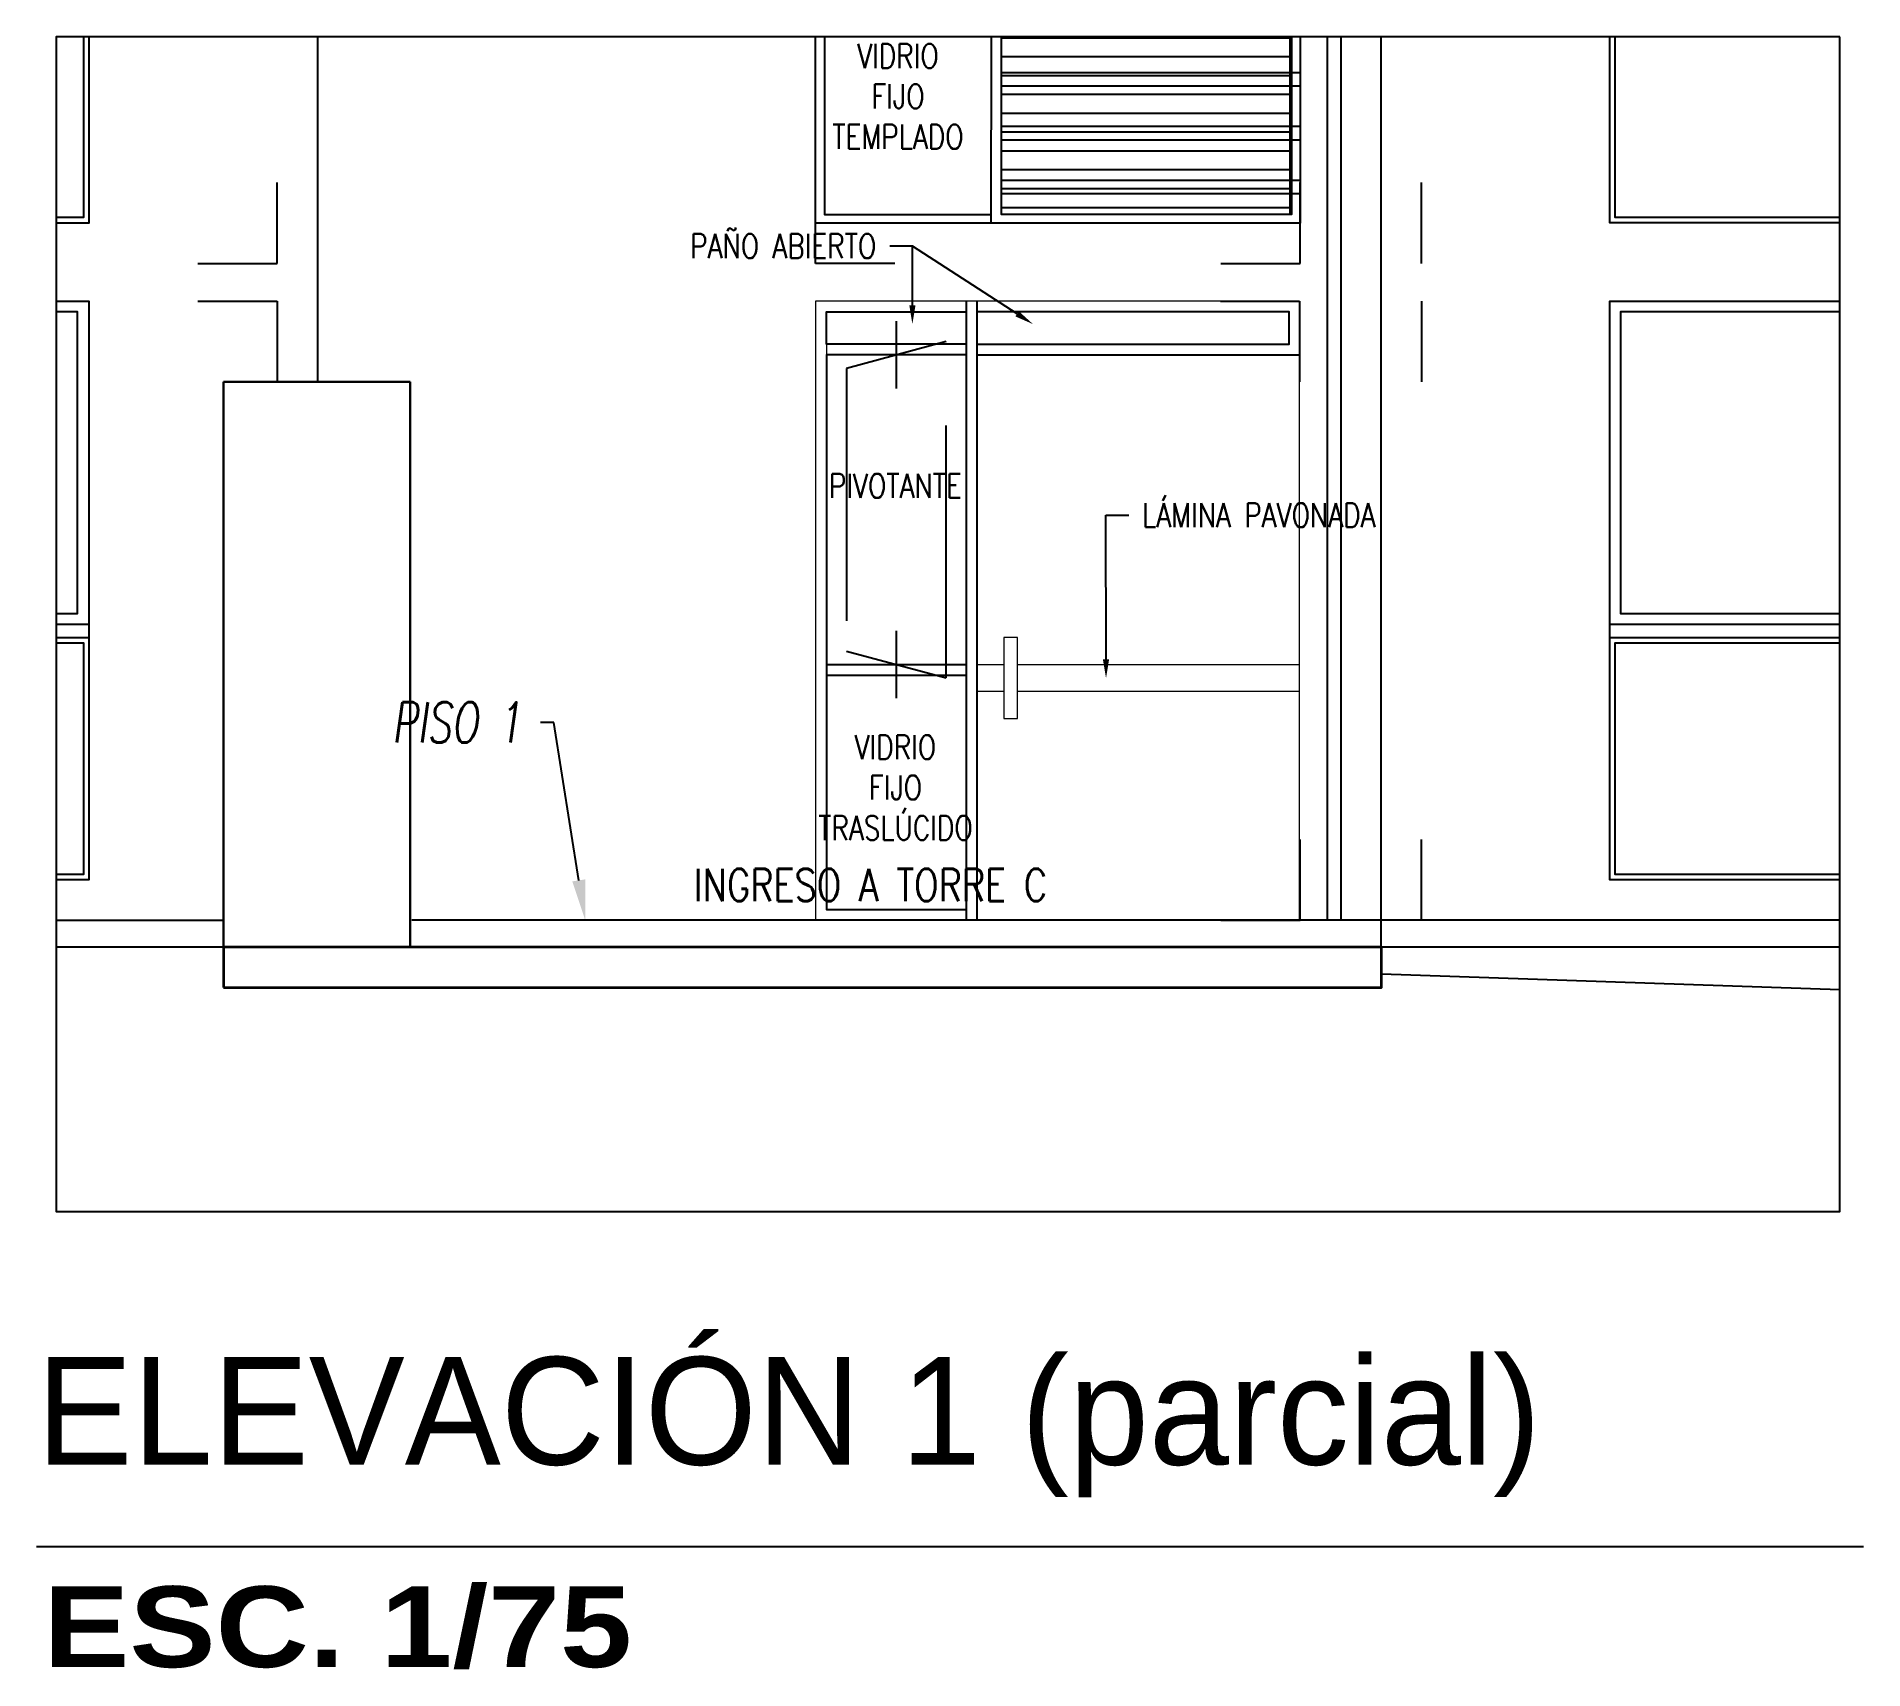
# Model space of a CAD drawing. Header units: millimetres. Extents: x -3 to 53, y -269 to 39.
# Drawn here: x 5.55 to 12.34, y 6.53 to 12.6 of the extents above; entities that cross this region are included whole.
import ezdxf
from ezdxf import colors
from ezdxf.entities.mleader import LeaderData, LeaderLine
from ezdxf.math import Vec2, Vec3

# ---------------------------------------------------------------- set-up
doc = ezdxf.new("R2010")
doc.units = ezdxf.units.MM
doc.header["$LTSCALE"] = 15
doc.linetypes.add('HIDDEN2', pattern=[0.1875, 0.125, -0.0625])
doc.layers.get('0').update_dxf_attribs({"color": 250})
for name, color, linetype in [('01', 250, 'Continuous'), ('A-JARDIN', 250, 'Continuous'), ('A-MURO BAJO', 251, 'Continuous'), ('A-PROYECCIONES', 250, 'HIDDEN2'), ('A-PROYECCIONES INT.', 250, 'HIDDEN2'), ('A_20_MuroBajo', 250, 'Continuous'), ('A_50_TextoIndicaciones', 252, 'Continuous'), ('A_60_HatchAcabados', 250, 'Continuous'), ('DLP_TEXTO AMBIENTE', 250, 'Continuous'), ('HATCH-PISOS', 250, 'Continuous'), ('L13 Texto Grande', 150, 'Continuous'), ('L4 Linea mediana', 191, 'Continuous'), ('L6 Linea fina', 141, 'Continuous'), ('TEXTO-INDICACIONES', 250, 'Continuous')]:
    doc.layers.add(name, color=color, linetype=linetype)
for name, color, linetype, lineweight in [('A-01', 250, 'Continuous', 0), ('A-05', 250, 'Continuous', 20), ('A-07', 250, 'Continuous', 30), ('A-08', 250, 'Continuous', 35)]:
    doc.layers.add(name, color=color, linetype=linetype, lineweight=lineweight)
doc.styles.add('JNV ING', font='romans.shx', dxfattribs={"width": 0.7, "oblique": 8, "height": 0.15})
doc.styles.add('R160-75', font='', dxfattribs={"height": 0.6})
doc.styles.add('R175-75', font='GOTHIC.TTF', dxfattribs={"height": 0.4})
doc.styles.add('ROMANS', font='romans.shx', dxfattribs={"width": 0.8})
doc.styles.add('TXT_COTAS', font='romans.shx', dxfattribs={"width": 0.8})
doc.styles.get('R160-75').set_extended_font_data('Arial Black', bold=True)
doc.linetypes.add('ZIGZAG', pattern='A,0.00254,-5.08,[131,ltypeshp.shx,S=5.08,R=0,X=-5.08,Y=0],-10.16,[131,ltypeshp.shx,S=5.08,R=180,X=5.08,Y=0],-5.08', length=20.32254)

msp = doc.modelspace()

# ---------------------------------------------------------------- texts
at = {"layer": 'A_50_TextoIndicaciones', "linetype": 'HIDDEN2', "insert": (8.7488, 12.3762, 0), "char_height": 0.09, "width": 0.484728, "attachment_point": 5, "style": 'TXT_COTAS'}
msp.add_mtext('VIDRIO \\PFIJO TEMPLADO', dxfattribs=at)
at = {"layer": 'DLP_TEXTO AMBIENTE', "insert": (8.6467, 9.5067, 0), "char_height": 0.12, "width": 1.736531, "attachment_point": 2, "line_spacing_factor": 1.010641, "style": 'ROMANS'}
msp.add_mtext('INGRESO A TORRE C', dxfattribs=at)
at = {"layer": 'L13 Texto Grande', "attachment_point": 1}
for s, insert, char_height, width, style in [('ELEVACIÓN 1 (parcial)', (5.549, 7.6932), 0.4, 16.529649, 'R175-75'), ('ESC. 1/75', (5.5742, 6.8413), 0.3, 10.725123, 'R160-75')]:
    msp.add_mtext(s, dxfattribs=dict(at, insert=insert, char_height=char_height, width=width, style=style))
at = {"layer": 'TEXTO-INDICACIONES', "char_height": 0.09, "width": 0.729171, "attachment_point": 3, "style": 'TXT_COTAS'}
for s, insert in [('\\pxsm1,qc,t16;PIVOTANTE', (9.104, 10.9744, 0)), ('\\pxsm1,qc,t16;VIDRIO\\PFIJO\\PTRASLÚCIDO', (9.104, 10.0037, 0))]:
    msp.add_mtext(s, dxfattribs=dict(at, insert=insert))

# ---------------------------------------------------------------- blocks, each defined once
blk = doc.blocks.new('A$C45dbc8e4')
at = {"layer": 'L4 Linea mediana'}
blk.add_lwpolyline([(-10.1418, 3.3201), (-3.5159, 3.3201), (-3.5159, -1.0428), (-10.1418, -1.0428)], close=True, dxfattribs=at)

# ---------------------------------------------------------------- hatches: boundary and pattern name
at = {"layer": 'A_60_HatchAcabados'}
h = msp.add_hatch(dxfattribs=at)
h.set_pattern_fill('_USER', color=256, scale=0.07, pattern_type=0)
h.set_pattern_definition([(0, (-259.60407, 44.863865), (0, 0.07), [])])
h.paths.add_polyline_path([(10.2099, 11.9395), (9.1331, 11.9372), (9.1335, 12.5961), (10.2102, 12.5984)])
at = {"layer": 'HATCH-PISOS'}
h = msp.add_hatch(dxfattribs=at)
h.set_pattern_fill('AR-SAND', color=256, scale=0.0005)
h.set_pattern_definition([(37.5, (-258.5419, 44.863804), (-0.0008000156, 0.0244706619), [0, -0.019304, 0, -0.02159, 0, -0.0206375]), (7.5, (-258.5419, 44.863804), (0.022476164, 0.035841255), [0, -0.010414, 0, -0.017399, 0, -0.0066675]), (327.5, (-258.557522, 44.863804), (0.0395496185, 7.18592e-05), [0, -0.00635, 0, -0.02286, 0, -0.029845]), (317.5, (-258.55752, 44.863804), (0.0381778226, 0.011146466), [0, -0.003175, 0, -0.014986, 0, -0.017145])])
edge = h.paths.add_edge_path()
edge.add_line((9.0424, 10.2657), (9.1424, 10.2657))
h = msp.add_hatch(dxfattribs=at)
h.set_pattern_fill('AR-SAND', color=256, scale=0.0005)
h.set_pattern_definition([(37.5, (-259.6019, 44.863804), (-0.0008000156, 0.0244706619), [0, -0.019304, 0, -0.02159, 0, -0.0206375]), (7.5, (-259.6019, 44.863804), (0.022476164, 0.035841255), [0, -0.010414, 0, -0.017399, 0, -0.0066675]), (327.5, (-259.617522, 44.863804), (0.0395496185, 7.18592e-05), [0, -0.00635, 0, -0.02286, 0, -0.029845]), (317.5, (-259.61752, 44.863804), (0.0381778226, 0.011146466), [0, -0.003175, 0, -0.014986, 0, -0.017145])])
edge = h.paths.add_edge_path()
edge.add_line((9.1924, 10.2657), (10.241, 10.2657))

# ---------------------------------------------------------------- linework, layer by layer
for p, q in [((6.5932, 12.5973), (6.5932, 11.3157, 0)), ((10.394, 12.5973, 0), (10.394, 9.3157, 0)), ((5.6219, 9.3157, 0), (6.2433, 9.3157, 0)), ((6.2433, 9.3157, 0), (6.2432, 9.3157, 0)), ((6.2433, 9.2157, 0), (6.2433, 9.3157, 0)), ((10.5431, 9.3157, 0), (6.9432, 9.3157, 0)), ((12.2478, 9.3157, 0), (10.5431, 9.3157, 0)), ((6.2433, 9.2157, 0), (5.6219, 9.2157, 0)), ((12.2478, 9.2157, 0), (10.5431, 9.2157, 0))]:
    msp.add_line(p, q)
at = {"elevation": 0}
for points in [[(5.7432, 12.5973), (5.7432, 11.9057), (5.6219, 11.9057)], [(10.3432, 12.5973), (10.3432, 9.3157)], [(10.5431, 12.5973), (10.5431, 9.2157)], [(12.2478, 11.9058), (11.3931, 11.9058), (11.3931, 12.5973)], [(5.6219, 11.6157), (5.7432, 11.6157), (5.7432, 9.4657), (5.6219, 9.4657)], [(9.0024, 11.6157), (9.0024, 9.3157)], [(9.0424, 11.6157), (9.0424, 9.3157)], [(12.2478, 9.4658), (11.3931, 9.4658), (11.3931, 11.6158), (12.2478, 11.6157)], [(9.0024, 11.4557), (8.4831, 11.4557), (8.4831, 11.5757), (9.0024, 11.5757)], [(9.0424, 11.4557), (10.2024, 11.4557), (10.2024, 11.5757), (9.0424, 11.5757)], [(9.0024, 11.4157), (8.4831, 11.4157), (8.4831, 9.3557), (9.0024, 9.3557)], [(9.0424, 11.4157), (10.2424, 11.4157)], [(8.4831, 10.2657), (9.0024, 10.2657)], [(8.4831, 10.2257), (9.0024, 10.2257)]]:
    msp.add_lwpolyline(points, dxfattribs=at)
at = {"layer": '01', "linetype": 'HIDDEN2'}
for p, q in [((9.1333, 12.4652, 0), (10.239, 12.4652, 0)), ((9.1333, 12.4152, 0), (10.239, 12.4152, 0)), ((9.1333, 12.2652, 0), (10.239, 12.2652, 0)), ((9.1333, 12.2152, 0), (10.239, 12.2152, 0)), ((9.1333, 12.0652, 0), (10.239, 12.0652, 0)), ((9.1333, 12.0152, 0), (10.239, 12.0152, 0))]:
    msp.add_line(p, q, dxfattribs=at)
at = {"layer": '01', "elevation": 0}
for points in [[(5.7232, 12.5973), (5.7232, 11.9257), (5.6219, 11.9257)], [(12.2478, 11.9258), (11.4131, 11.9258), (11.4131, 12.5973)], [(5.6219, 10.4557), (5.7008, 10.4557), (5.7008, 11.5757), (5.6219, 11.5757)], [(12.2478, 11.5758), (11.4332, 11.5758), (11.4332, 10.4558), (12.2478, 10.4558)], [(5.6219, 10.4157), (5.7432, 10.4157)], [(11.3931, 10.4158), (12.2478, 10.4158)], [(5.6219, 10.3657), (5.7432, 10.3657)], [(5.6219, 10.3457), (5.7232, 10.3457), (5.7232, 9.4857), (5.6219, 9.4857)], [(11.3931, 10.3658), (12.2478, 10.3658)], [(12.2478, 9.4858), (11.4131, 9.4858), (11.4131, 10.3458), (12.2478, 10.3458)]]:
    msp.add_lwpolyline(points, dxfattribs=at)
at = {"layer": 'A-01', "elevation": 0}
for points in [[(9.0024, 11.5757), (8.4831, 11.5757), (8.4831, 9.3557), (9.0024, 9.3557)], [(10.241, 11.4157), (9.0424, 11.4157), (9.0424, 9.3157), (10.241, 9.3157)], [(9.1924, 10.3657), (9.1424, 10.3657), (9.1424, 10.0657), (9.1924, 10.0657)]]:
    msp.add_lwpolyline(points, close=True, dxfattribs=at)
for points in [[(9.0424, 11.4557), (10.2024, 11.4557)], [(9.0424, 10.2657), (9.1424, 10.2657)], [(9.1924, 10.2657), (10.241, 10.2657)], [(9.1424, 10.1657), (9.0424, 10.1657)], [(10.241, 10.1657), (9.1924, 10.1657)]]:
    msp.add_lwpolyline(points, dxfattribs=at)
at = {"layer": 'A-05'}
msp.add_line((10.5431, 12.5973, 0), (10.5431, 9.3157, 0), dxfattribs=at)
at = {"layer": 'A-07'}
for p, q in [((6.2433, 11.3157, 0), (6.2433, 9.2157, 0)), ((6.9368, 11.3157, 0), (6.2433, 11.3157, 0)), ((6.9368, 11.3157, 0), (6.9368, 9.2157, 0))]:
    msp.add_line(p, q, dxfattribs=at)
at = {"layer": 'A-08', "elevation": 0}
msp.add_lwpolyline([(6.2433, 9.0657), (10.5455, 9.0657), (10.5455, 9.2157), (6.2433, 9.2157)], close=True, dxfattribs=at)
at = {"layer": 'A-JARDIN', "linetype": 'ZIGZAG', "ltscale": 0.01}
for p, q in [((6.2433, 9.2157, 0), (5.6219, 9.2157, 0)), ((12.2478, 9.0567, 0), (10.5455, 9.1157, 0))]:
    msp.add_line(p, q, dxfattribs=at)
at = {"layer": 'A-MURO BAJO', "lineweight": 13, "elevation": 0}
msp.add_lwpolyline([(8.4431, 9.3157), (10.241, 9.3157), (10.241, 11.6157), (8.4431, 11.6157)], close=True, dxfattribs=at)
at = {"layer": 'A-PROYECCIONES', "ltscale": 0.5}
for p, q in [((8.7427, 11.5407, 0), (8.7427, 11.2907, 0)), ((8.7427, 10.3907, 0), (8.7427, 10.1407, 0))]:
    msp.add_line(p, q, dxfattribs=at)
at = {"layer": 'A-PROYECCIONES', "ltscale": 0.5, "elevation": 0}
msp.add_lwpolyline([(9.9465, 11.6157), (10.241, 11.6157), (10.241, 11.3157)], dxfattribs=at)
msp.add_lwpolyline([(8.9274, 11.4657), (8.5581, 11.3657), (8.5581, 10.3157), (8.9274, 10.2157)], close=True, dxfattribs=at)
at = {"layer": 'A-PROYECCIONES', "ltscale": 0.5}
msp.add_lwpolyline([(9.9487, 9.3157), (10.2431, 9.3157), (10.2431, 9.6157)], dxfattribs=at)
at = {"layer": 'A-PROYECCIONES INT.', "ltscale": 0.5}
for points in [[(6.1487, 11.7557), (6.4432, 11.7557), (6.4432, 12.0557)], [(8.7376, 11.7557), (8.4431, 11.7557), (8.4431, 12.0557)], [(9.9487, 11.7557), (10.2431, 11.7557), (10.2431, 12.0557)], [(6.1487, 11.6157), (6.4432, 11.6157), (6.4432, 11.3157)]]:
    msp.add_lwpolyline(points, dxfattribs=at)
at = {"layer": 'A-PROYECCIONES INT.', "ltscale": 0.5, "elevation": 0}
for points in [[(10.6931, 11.7557), (10.6931, 12.0557)], [(10.6931, 11.6157), (10.6931, 11.3157)], [(10.6931, 9.3157), (10.6931, 9.6157)]]:
    msp.add_lwpolyline(points, dxfattribs=at)
at = {"layer": 'A_20_MuroBajo', "lineweight": 25, "elevation": 0}
msp.add_lwpolyline([(10.2431, 12.5973), (10.2431, 11.9057), (8.4431, 11.9057), (8.4431, 12.5973)], dxfattribs=at)
at = {"layer": 'A_60_HatchAcabados'}
msp.add_line((9.0946, 12.5973, 0), (9.0933, 11.9057), dxfattribs=at)
at = {"layer": 'A_60_HatchAcabados', "elevation": 0}
for points in [[(8.4762, 12.5973), (8.4762, 11.9372), (9.0933, 11.9372)], [(10.2102, 12.5973), (10.2102, 11.9372), (9.1333, 11.9372), (9.1333, 12.5973)], [(10.2054, 11.9372), (10.2054, 12.5973)]]:
    msp.add_lwpolyline(points, dxfattribs=at)
at = {"layer": 'L13 Texto Grande'}
msp.add_lwpolyline([(5.549, 6.9893), (12.3353, 6.9893)], dxfattribs=at)
at = {"layer": 'L6 Linea fina'}
msp.add_line((10.5431, 9.3157, 0), (10.3432, 9.3157, 0), dxfattribs=at)

# ---------------------------------------------------------------- block references
at = {"layer": 'L6 Linea fina', "xscale": -1}
msp.add_blockref('A$C45dbc8e4', (2.106, 9.2771), dxfattribs=at)

msp.set_redraw_order([(e.dxf.handle, doc.entitydb.next_handle()) for e in msp.query("TEXT MTEXT ATTDEF DIMENSION ARC_DIMENSION")])  # texts and dimensions are drawn at this point

# ---------------------------------------------------------------- leaders
at = {"layer": 'L6 Linea fina'}
ml = msp.add_multileader_mtext('Standard', dxfattribs=at)
ml.set_content('PISO 1', color=12, style='JNV ING')
ml.set_leader_properties(color=256, linetype='ByLayer', lineweight=-1)
ml.build(insert=Vec2(0, 0))
ml.multileader.update_dxf_attribs({"dogleg_length": 0.05, "arrow_head_size": 0.15})
ctx = ml.context
ctx.base_point, ctx.char_height, ctx.arrow_head_size, ctx.landing_gap_size, ctx.plane_origin = Vec3(6.7643, 10.0505, 0), 0.15, 0.15, 0.07, Vec3(7.587, 9.3157, 0)
ctx.text_align_type = 2
notes = []
notes.append((ctx, [(0, (1, 1, 0), (7.4704, 10.0505, 0), (-1, 0), 0.05, [(0, [(7.587, 9.3157, 0)], 0, [])])]))
ctx.mtext.insert, ctx.mtext.alignment, ctx.mtext.flow_direction = Vec3(7.3504, 10.1255, 0), 3, 5
at = {"layer": 'TEXTO-INDICACIONES'}
ml = msp.add_multileader_mtext('Standard', dxfattribs=at)
ml.set_content('PAÑO ABIERTO', color=256, style='TXT_COTAS')
ml.set_leader_properties(color=256)
ml.build(insert=Vec2(0, 0))
ml.multileader.update_dxf_attribs({"dogleg_length": 0.05, "arrow_head_size": 0.07})
ctx = ml.context
ctx.base_point, ctx.char_height, ctx.arrow_head_size, ctx.landing_gap_size, ctx.plane_origin = Vec3(7.857, 11.8202, 0), 0.09, 0.07, 0.05, Vec3(8.6677, 12.1139, 0)
ctx.text_align_type = 2
notes.append((ctx, [(1, (1, 1, 0), (8.8027, 11.8202, 0), (-1, 0), 0.0845, [(0, [(8.8024, 11.5303, 0)], 0, [])])]))
ctx.mtext.insert, ctx.mtext.defined_height, ctx.mtext.alignment, ctx.mtext.flow_direction = Vec3(8.6682, 11.8652, 0), 0.5146, 3, 5
ml = msp.add_multileader_mtext('Standard', dxfattribs=at)
ml.set_content('PAÑO ABIERTO', color=256, style='TXT_COTAS')
ml.set_leader_properties(color=256)
ml.build(insert=Vec2(0, 0))
ml.multileader.update_dxf_attribs({"dogleg_length": 0.05, "arrow_head_size": 0.07})
ctx = ml.context
ctx.base_point, ctx.char_height, ctx.arrow_head_size, ctx.landing_gap_size, ctx.plane_origin = Vec3(7.857, 11.8202, 0), 0.09, 0.07, 0.05, Vec3(8.6677, 12.1139, 0)
ctx.text_align_type = 2
notes.append((ctx, [(1, (1, 1, 0), (8.8027, 11.8202, 0), (-1, 0), 0.0845, [(0, [(9.2501, 11.5303, 0)], 0, [])])]))
ctx.mtext.insert, ctx.mtext.defined_height, ctx.mtext.alignment, ctx.mtext.flow_direction = Vec3(8.6682, 11.8652, 0), 0.5146, 3, 5
ml = msp.add_multileader_mtext('Standard', dxfattribs=at)
ml.set_content('\\pxsm1,qr,t16;LÁMINA PAVONADA', color=256, style='TXT_COTAS')
ml.set_leader_properties(color=256)
ml.build(insert=Vec2(0, 0))
ml.multileader.update_dxf_attribs({"dogleg_length": 0.05, "arrow_head_size": 0.07})
ctx = ml.context
ctx.base_point, ctx.char_height, ctx.arrow_head_size, ctx.landing_gap_size, ctx.plane_origin = Vec3(9.606, 10.8203, 0), 0.09, 0.07, 0.05, Vec3(9.6565, 11.1139, 0)
notes.append((ctx, [(1, (1, 1, 0), (9.5215, 10.8203, 0), (1, 0), 0.0845, [(0, [(9.5217, 10.2146, 0)], 0, [])])]))
ctx.mtext.insert, ctx.mtext.defined_height, ctx.mtext.flow_direction = Vec3(9.656, 10.8653, 0), 0.5146, 5
for ctx, leaders in notes:
    for number, flags, end, landing, length, lines in leaders:
        leader = LeaderData()
        leader.index, (leader.has_last_leader_line, leader.has_dogleg_vector, leader.attachment_direction) = number, flags
        leader.last_leader_point, leader.dogleg_vector, leader.dogleg_length = Vec3(end), Vec3(landing), length
        for number, points, colour, breaks in lines:
            line = LeaderLine()
            line.index, line.vertices, line.color, line.breaks = number, Vec3.list(points), colors.encode_raw_color(colour), breaks
            leader.lines.append(line)
        ctx.leaders.append(leader)

doc.saveas('drawing.dxf')
